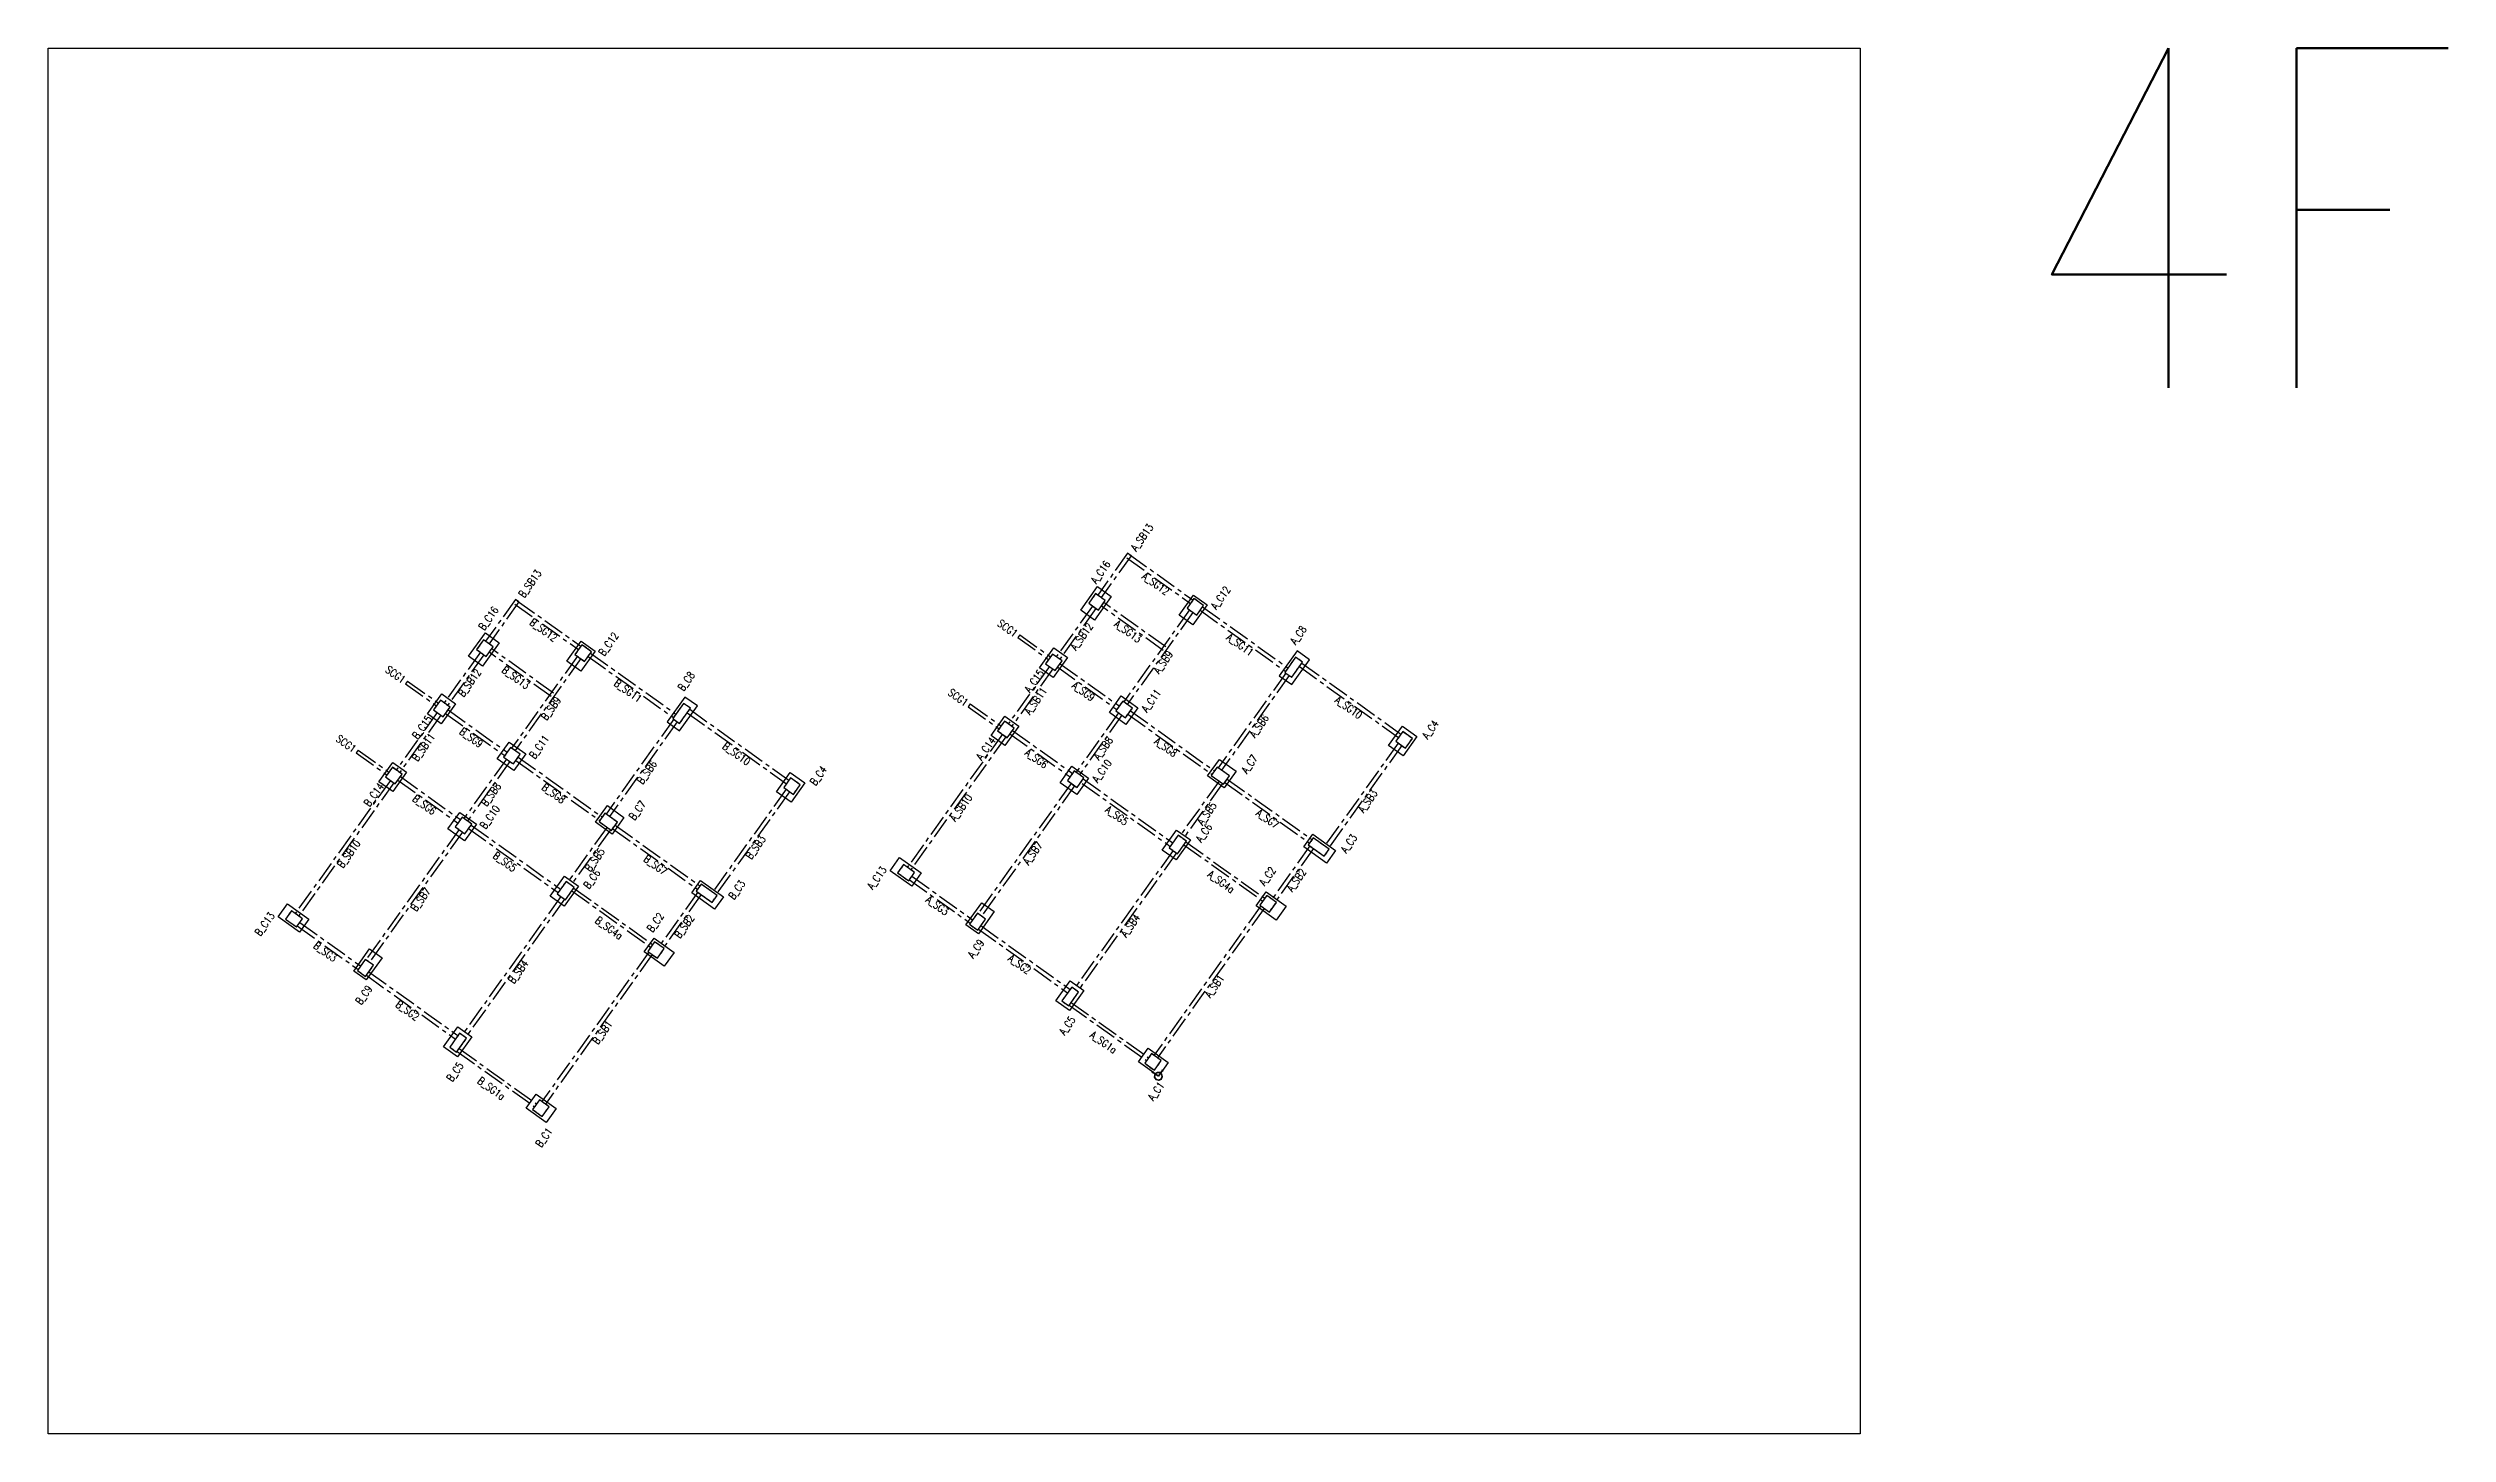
# Model space of a CAD drawing. Header units: millimetres. Extents: x 39613 to 69886, y 27475 to 191272.
# Drawn here: x 50002 to 64126, y 64097 to 72252 of the extents above; entities that cross this region are included whole.
import ezdxf
from ezdxf.enums import TextEntityAlignment as Align

# ---------------------------------------------------------------- set-up
doc = ezdxf.new("R2010")
doc.units = ezdxf.units.MM
doc.header["$LTSCALE"] = 100
doc.header["$MEASUREMENT"] = 0
doc.linetypes.add('CENTER', pattern=[2, 1.25, -0.25, 0.25, -0.25])
doc.linetypes.add('HIDDEN', pattern=[0.375, 0.25, -0.125])
for name, color, linetype in [('TC-COLUMN', 1, 'Continuous'), ('TC-TB', 2, 'Continuous'), ('TC-TC', 4, 'Continuous'), ('TC-虛鋼柱', 4, 'HIDDEN'), ('TC-鋼柱', 11, 'Continuous'), ('TC-鋼粱', 183, 'CENTER')]:
    doc.layers.add(name, color=color, linetype=linetype)
doc.styles.get("Standard").update_dxf_attribs({"font": 'txt.shx', "width": 0.8, "bigfont": 'ae.shx'})

msp = doc.modelspace()

# ---------------------------------------------------------------- texts
at = {"layer": 'Defpoints', "color": 2, "width": 0.8}
msp.add_text('4F', height=2000, rotation=360, dxfattribs=at).set_placement((61589.25, 72252.05), align=Align.TOP_LEFT)
at = {"layer": 'TC-TB', "width": 0.8}
for s, rotation, p in [('A_SB13', 54.440027, (56440.49, 69372.22)), ('B_SB13', 54.440027, (52838.04, 69100.33)), ('A_SG12', 324, (56520.73, 69099.69)), ('B_SG12', 324, (52918.28, 68827.8)), ('SCG1', 324.440027, (55649.56, 68837.6)), ('A_SB12', 54.440027, (56084.87, 68788.78)), ('A_SG13', 324, (56357.4, 68819.46)), ('A_SG11', 324, (57017.64, 68741.4)), ('A_SB9', 54.440027, (56564.46, 68638.19)), ('SCG1', 324.440027, (52047.11, 68565.71)), ('B_SB12', 54.440027, (52482.42, 68516.89)), ('B_SG13', 324, (52754.95, 68547.57)), ('B_SG11', 324, (53415.19, 68469.51)), ('A_SG9', 324, (56095.6, 68466.34)), ('B_SB9', 54.440027, (52962.01, 68366.3)), ('SCG1', 324.440027, (55358.75, 68430.8)), ('A_SB11', 54.440027, (55813.88, 68409.71)), ('A_SG10', 324, (57656.27, 68371.09)), ('B_SG9', 324, (52493.15, 68194.45)), ('A_SB6', 54.440027, (57128.61, 68262.74)), ('SCG1', 324.440027, (51756.3, 68158.91)), ('B_SB11', 54.440027, (52211.43, 68137.82)), ('B_SG10', 324, (54053.82, 68099.2)), ('A_SG6', 324, (55818.89, 68071.09)), ('A_SB8', 54.440027, (56211.2, 68131.76)), ('A_SG8', 324, (56580.3, 68138.43)), ('B_SB6', 54.440027, (53526.16, 67990.85)), ('B_SG6', 324, (52216.44, 67799.2)), ('B_SB8', 54.440027, (52608.75, 67859.87)), ('B_SG8', 324, (52977.85, 67866.54)), ('A_SB10', 54.440027, (55374.4, 67782.04)), ('A_SB5', 54.440027, (56821.8, 67747.6)), ('A_SB3', 54.440027, (57768.66, 67820.64)), ('A_SG5', 324, (56292.43, 67735.75)), ('A_SG7', 324, (57179.36, 67716.49)), ('B_SB10', 54.440027, (51771.95, 67510.15)), ('B_SG5', 324, (52689.98, 67463.86)), ('B_SB5', 54.440027, (53219.35, 67475.71)), ('B_SB3', 54.440027, (54166.21, 67548.75)), ('A_SB7', 54.440027, (55796.91, 67513.84)), ('B_SG7', 324, (53576.91, 67444.6)), ('A_SG4a', 324, (56906.1, 67346.22)), ('A_SB2', 54.440027, (57349.04, 67355.41)), ('B_SB7', 54.440027, (52194.46, 67241.95)), ('A_SG3', 324, (55236.2, 67206.39)), ('B_SG4a', 324, (53303.65, 67074.33)), ('B_SB2', 54.440027, (53746.59, 67083.52)), ('A_SB4', 54.440027, (56371.55, 67088.54)), ('B_SG3', 324, (51633.75, 66934.5)), ('B_SB4', 54.440027, (52769.1, 66816.65)), ('A_SG2', 324, (55720.03, 66860.51)), ('A_SB1', 54.440027, (56866.34, 66731.76)), ('B_SG2', 324, (52117.58, 66588.62)), ('B_SB1', 54.440027, (53263.89, 66459.87)), ('A_SG1a', 324, (56213.94, 66401.58)), ('B_SG1a', 324, (52611.49, 66129.69))]:
    msp.add_text(s, height=45, rotation=rotation, dxfattribs=at).set_placement(p, align=Align.MIDDLE_CENTER)
at = {"layer": 'TC-TC', "width": 0.8}
for s, p in [('A_C16', (56196.3, 69168.19)), ('A_C12', (56902.89, 69017.04)), ('B_C16', (52593.85, 68896.3)), ('B_C12', (53300.44, 68745.15)), ('A_C8', (57360.44, 68797.69)), ('B_C8', (53757.99, 68525.8)), ('A_C15', (55805.52, 68526.97)), ('A_C11', (56494.43, 68411.65)), ('B_C15', (52203.07, 68255.08)), ('A_C4', (58137.58, 68242.13)), ('B_C11', (52891.98, 68139.76)), ('A_C14', (55521.68, 68129.93)), ('A_C7', (57072.72, 68038.41)), ('B_C4', (54535.13, 67970.24)), ('A_C10', (56204.51, 67998.35)), ('B_C14', (51919.23, 67858.04)), ('B_C7', (53470.27, 67766.52)), ('B_C10', (52602.06, 67726.46)), ('A_C6', (56804.49, 67633.98)), ('A_C3', (57657.88, 67571.09)), ('B_C6', (53202.04, 67362.09)), ('A_C13', (54879.51, 67369.18)), ('A_C2', (57178.43, 67378.95)), ('B_C3', (54055.43, 67299.2)), ('B_C13', (51277.06, 67097.29)), ('B_C2', (53575.98, 67107.06)), ('A_C9', (55462.94, 66952.1)), ('B_C9', (51860.49, 66680.21)), ('A_C5', (55999.62, 66499.48)), ('B_C5', (52397.17, 66227.59)), ('A_C1', (56522.63, 66113.3)), ('B_C1', (52920.18, 65841.41))]:
    msp.add_text(s, height=45, rotation=54.440027, dxfattribs=at).set_placement(p, align=Align.MIDDLE_CENTER)

# ---------------------------------------------------------------- blocks, each defined once
blk = doc.blocks.new('origin')
at = {"color": 3, "lineweight": 35}
blk.add_line((0, 0), (0, 39), dxfattribs=at)
at = {"color": 1, "lineweight": 35}
blk.add_line((0, 0), (39, 0), dxfattribs=at)
at = {"color": 7, "lineweight": 35, "true_color": 0xffffff}
blk.add_lwpolyline([(0, 24), (-18, 15), (-24, 0), (-18, -15), (-4, -23), (13, -19), (22, -7), (23, 6), (15, 18), (0, 24)], dxfattribs=at)
at = {"color": 3, "lineweight": 35}
blk.add_lwpolyline([(0, 44), (-3, 39), (3, 39)], close=True, dxfattribs=at)
at = {"color": 1, "lineweight": 35}
blk.add_lwpolyline([(44, 0), (39, 3), (39, -3)], close=True, dxfattribs=at)

# ---------------------------------------------------------------- linework, layer by layer
at = {"layer": 'Defpoints'}
msp.add_lwpolyline([(60666.19, 72252.05), (60666.19, 64096.68), (50001.56, 64096.68), (50001.56, 72252.05)], close=True, dxfattribs=at)
at = {"layer": 'TC-COLUMN'}
for points in [[(56259.6, 69024.59), (56160.73, 68886.3), (56079.38, 68944.45), (56178.24, 69082.75)], [(56658.15, 68915.42), (56742.48, 69033.38), (56823.83, 68975.22), (56739.5, 68857.26)], [(52476.93, 68672.56), (52575.79, 68810.86), (52657.15, 68752.71), (52558.28, 68614.41)], [(53055.7, 68643.53), (53140.03, 68761.49), (53221.38, 68703.33), (53137.05, 68585.37)], [(55836.93, 68605.31), (55921.26, 68723.27), (56002.61, 68665.11), (55918.29, 68547.15)], [(57247.88, 68558.55), (57321.1, 68506.21), (57425.77, 68652.64), (57352.55, 68704.98)], [(52234.49, 68333.42), (52318.81, 68451.38), (52400.16, 68393.22), (52315.84, 68275.26)], [(53645.43, 68286.66), (53718.65, 68234.32), (53823.32, 68380.75), (53750.11, 68433.09)], [(56317.75, 68439.62), (56415.37, 68369.83), (56345.58, 68272.21), (56247.96, 68342)], [(55551.94, 68206.64), (55633.36, 68320.53), (55714.71, 68262.38), (55633.29, 68148.49)], [(57891.43, 68147.66), (57972.85, 68261.55), (58058.27, 68200.49), (57976.85, 68086.59)], [(52715.3, 68167.73), (52812.92, 68097.94), (52743.13, 68000.32), (52645.51, 68070.11)], [(51949.49, 67934.75), (52030.91, 68048.64), (52112.26, 67990.49), (52030.84, 67876.6)], [(54288.98, 67875.77), (54370.4, 67989.66), (54455.82, 67928.6), (54374.4, 67814.7)], [(56027.82, 68026.32), (56125.44, 67956.54), (56055.66, 67858.92), (55958.03, 67928.7)], [(56896.03, 68066.38), (56993.65, 67996.59), (56923.87, 67898.97), (56826.25, 67968.76)], [(52425.37, 67754.43), (52522.99, 67684.65), (52453.21, 67587.03), (52355.58, 67656.81)], [(53293.58, 67794.49), (53391.2, 67724.7), (53321.42, 67627.08), (53223.8, 67696.87)], [(56559.75, 67532.35), (56644.08, 67650.31), (56725.43, 67592.16), (56641.1, 67474.2)], [(57392.25, 67552.02), (57444.59, 67625.23), (57578.81, 67529.27), (57526.47, 67456.06)], [(52957.3, 67260.46), (53041.63, 67378.42), (53122.98, 67320.27), (53038.65, 67202.31)], [(55084.66, 67320.86), (54958.57, 67411), (55013.82, 67488.29), (55139.91, 67398.14)], [(53789.8, 67280.13), (53842.14, 67353.34), (53976.36, 67257.38), (53924.02, 67184.17)], [(57230.34, 67120.58), (57112.38, 67204.9), (57170.54, 67286.25), (57288.5, 67201.93)], [(51482.22, 67048.97), (51356.12, 67139.11), (51411.37, 67216.4), (51537.46, 67126.25)], [(55496.76, 67222.94), (55569.98, 67170.6), (55476.93, 67040.44), (55403.71, 67092.78)], [(53627.89, 66848.69), (53509.93, 66933.01), (53568.09, 67014.36), (53686.05, 66930.04)], [(51894.31, 66951.06), (51967.53, 66898.72), (51874.48, 66768.55), (51801.26, 66820.89)], [(55932.25, 66645.98), (56016.58, 66763.94), (56097.93, 66705.78), (56013.6, 66587.82)], [(52329.8, 66374.09), (52414.13, 66492.05), (52495.48, 66433.89), (52411.15, 66315.93)], [(56536.62, 66201.64), (56418.66, 66285.96), (56476.81, 66367.32), (56594.77, 66282.99)], [(52934.17, 65929.75), (52816.21, 66014.08), (52874.36, 66095.43), (52992.32, 66011.1)]]:
    msp.add_lwpolyline(points, close=True, dxfattribs=at)
at = {"layer": 'TC-虛鋼柱'}
for points in [[(56183.42, 68943.83), (56224.13, 69000.78), (56167.18, 69041.49), (56126.48, 68984.54)], [(56762.19, 68914.8), (56802.9, 68971.74), (56745.96, 69012.45), (56705.25, 68955.5)], [(52580.97, 68671.94), (52621.68, 68728.89), (52564.74, 68769.6), (52524.03, 68712.65)], [(53159.74, 68642.91), (53200.45, 68699.85), (53143.51, 68740.56), (53102.8, 68683.62)], [(55929.35, 68588.42), (55970.05, 68645.36), (55913.11, 68686.07), (55872.4, 68629.13)], [(57385.09, 68638.7), (57344.41, 68667.78), (57280.44, 68578.3), (57321.11, 68549.22)], [(52326.9, 68316.53), (52367.6, 68373.47), (52310.66, 68414.18), (52269.95, 68357.24)], [(53782.64, 68366.81), (53741.96, 68395.89), (53677.99, 68306.41), (53718.66, 68277.33)], [(56342.69, 68311.16), (56383.4, 68368.1), (56326.45, 68408.81), (56285.74, 68351.87)], [(55647.26, 68193.82), (55687.96, 68250.76), (55631.02, 68291.47), (55590.31, 68234.53)], [(57990.82, 68131.93), (58031.53, 68188.87), (57974.58, 68229.58), (57933.87, 68172.63)], [(52740.24, 68039.27), (52780.95, 68096.21), (52724, 68136.92), (52683.29, 68079.98)], [(52044.81, 67921.93), (52085.52, 67978.87), (52028.57, 68019.58), (51987.86, 67962.64)], [(54388.37, 67860.04), (54429.08, 67916.98), (54372.13, 67957.69), (54331.42, 67900.74)], [(56057.71, 67900.47), (56098.41, 67957.42), (56041.47, 67998.13), (56000.76, 67941.18)], [(56920.39, 67919.9), (56955.28, 67968.71), (56882.06, 68021.05), (56847.17, 67972.24)], [(52455.26, 67628.58), (52495.96, 67685.53), (52439.02, 67726.24), (52398.31, 67669.29)], [(53317.94, 67648.01), (53352.83, 67696.82), (53279.61, 67749.16), (53244.72, 67700.35)], [(56649.25, 67511.39), (56701.59, 67584.61), (56652.78, 67619.5), (56600.44, 67546.29)], [(57512.55, 67496.74), (57541.63, 67537.42), (57448.07, 67604.3), (57419, 67563.62)], [(55066.95, 67351.96), (55101.84, 67400.78), (55036.76, 67447.3), (55001.87, 67398.49)], [(53046.8, 67239.5), (53099.14, 67312.72), (53050.33, 67347.61), (52997.99, 67274.4)], [(53910.1, 67224.85), (53939.18, 67265.53), (53845.62, 67332.41), (53816.55, 67291.73)], [(57190.25, 67167.67), (57230.96, 67224.62), (57174.02, 67265.33), (57133.31, 67208.38)], [(51464.5, 67080.07), (51499.39, 67128.89), (51434.31, 67175.41), (51399.42, 67126.6)], [(55473.45, 67061.37), (55519.97, 67126.45), (55471.16, 67161.34), (55424.64, 67096.26)], [(53587.8, 66895.78), (53628.51, 66952.73), (53571.57, 66993.44), (53530.86, 66936.49)], [(51871, 66789.48), (51917.52, 66854.56), (51868.71, 66889.45), (51822.19, 66824.37)], [(56008.96, 66615.72), (56067.12, 66697.07), (56026.44, 66726.15), (55968.29, 66644.8)], [(52406.51, 66343.83), (52464.67, 66425.18), (52423.99, 66454.26), (52365.84, 66372.91)], [(56512.8, 66237.1), (56553.51, 66294.05), (56496.56, 66334.76), (56455.85, 66277.81)], [(52910.35, 65965.21), (52951.06, 66022.16), (52894.11, 66062.87), (52853.4, 66005.92)]]:
    msp.add_lwpolyline(points, close=True, dxfattribs=at)
at = {"layer": 'TC-鋼柱'}
for points in [[(56183.42, 68943.83), (56224.13, 69000.78), (56167.18, 69041.49), (56126.48, 68984.54)], [(56762.19, 68914.8), (56802.9, 68971.74), (56745.96, 69012.45), (56705.25, 68955.5)], [(52580.97, 68671.94), (52621.68, 68728.89), (52564.74, 68769.6), (52524.03, 68712.65)], [(53159.74, 68642.91), (53200.45, 68699.85), (53143.51, 68740.56), (53102.8, 68683.62)], [(55929.35, 68588.42), (55970.05, 68645.36), (55913.11, 68686.07), (55872.4, 68629.13)], [(57385.09, 68638.7), (57344.41, 68667.78), (57280.44, 68578.3), (57321.11, 68549.22)], [(52326.9, 68316.53), (52367.6, 68373.47), (52310.66, 68414.18), (52269.95, 68357.24)], [(53782.64, 68366.81), (53741.96, 68395.89), (53677.99, 68306.41), (53718.66, 68277.33)], [(56342.69, 68311.16), (56383.4, 68368.1), (56326.45, 68408.81), (56285.74, 68351.87)], [(55647.26, 68193.82), (55687.96, 68250.76), (55631.02, 68291.47), (55590.31, 68234.53)], [(57990.82, 68131.93), (58031.53, 68188.87), (57974.58, 68229.58), (57933.87, 68172.63)], [(52740.24, 68039.27), (52780.95, 68096.21), (52724, 68136.92), (52683.29, 68079.98)], [(52044.81, 67921.93), (52085.52, 67978.87), (52028.57, 68019.58), (51987.86, 67962.64)], [(54388.37, 67860.04), (54429.08, 67916.98), (54372.13, 67957.69), (54331.42, 67900.74)], [(56057.71, 67900.47), (56098.41, 67957.42), (56041.47, 67998.13), (56000.76, 67941.18)], [(56920.39, 67919.9), (56955.28, 67968.71), (56882.06, 68021.05), (56847.17, 67972.24)], [(52455.26, 67628.58), (52495.96, 67685.53), (52439.02, 67726.24), (52398.31, 67669.29)], [(53317.94, 67648.01), (53352.83, 67696.82), (53279.61, 67749.16), (53244.72, 67700.35)], [(56649.25, 67511.39), (56701.59, 67584.61), (56652.78, 67619.5), (56600.44, 67546.29)], [(57512.55, 67496.74), (57541.63, 67537.42), (57448.07, 67604.3), (57419, 67563.62)], [(55066.95, 67351.96), (55101.84, 67400.78), (55036.76, 67447.3), (55001.87, 67398.49)], [(53046.8, 67239.5), (53099.14, 67312.72), (53050.33, 67347.61), (52997.99, 67274.4)], [(53910.1, 67224.85), (53939.18, 67265.53), (53845.62, 67332.41), (53816.55, 67291.73)], [(57190.25, 67167.67), (57230.96, 67224.62), (57174.02, 67265.33), (57133.31, 67208.38)], [(51464.5, 67080.07), (51499.39, 67128.89), (51434.31, 67175.41), (51399.42, 67126.6)], [(55473.45, 67061.37), (55519.97, 67126.45), (55471.16, 67161.34), (55424.64, 67096.26)], [(53587.8, 66895.78), (53628.51, 66952.73), (53571.57, 66993.44), (53530.86, 66936.49)], [(51871, 66789.48), (51917.52, 66854.56), (51868.71, 66889.45), (51822.19, 66824.37)], [(56008.96, 66615.72), (56067.12, 66697.07), (56026.44, 66726.15), (55968.29, 66644.8)], [(52406.51, 66343.83), (52464.67, 66425.18), (52423.99, 66454.26), (52365.84, 66372.91)], [(56512.8, 66237.1), (56553.51, 66294.05), (56496.56, 66334.76), (56455.85, 66277.81)], [(52910.35, 65965.21), (52951.06, 66022.16), (52894.11, 66062.87), (52853.4, 66005.92)]]:
    msp.add_lwpolyline(points, close=True, dxfattribs=at)
at = {"layer": 'TC-鋼粱'}
for p, q in [((56355.58, 69279.23), (56179.39, 69032.76)), ((56375.92, 69264.69), (56199.73, 69018.22)), ((56351.21, 69251.62), (56725.6, 68983.98)), ((56375.92, 69264.69), (56355.58, 69279.23)), ((56365.75, 69271.96), (56740.14, 69004.32)), ((52753.13, 69007.34), (52576.94, 68760.87)), ((52773.47, 68992.8), (52597.28, 68746.33)), ((52748.76, 68979.73), (53123.15, 68712.09)), ((52773.47, 68992.8), (52753.13, 69007.34)), ((52763.3, 69000.07), (53137.69, 68732.43)), ((56148.85, 68968.55), (55935.48, 68670.08)), ((56169.19, 68954.01), (55955.82, 68655.54)), ((56565.09, 68707.86), (56200.87, 68968.24)), ((56579.63, 68728.2), (56215.41, 68988.58)), ((56719.48, 68945.33), (56332.73, 68404.32)), ((56739.82, 68930.79), (56353.07, 68389.78)), ((56782.55, 68943.27), (57284.72, 68584.28)), ((56797.09, 68963.61), (57299.26, 68604.62)), ((55720.46, 68799.21), (55708.83, 68782.94)), ((55720.46, 68799.21), (55901.48, 68669.8)), ((52546.4, 68696.66), (52333.03, 68398.19)), ((52566.74, 68682.12), (52353.37, 68383.65)), ((52962.64, 68435.97), (52598.42, 68696.35)), ((52977.18, 68456.31), (52612.96, 68716.69)), ((53117.03, 68673.44), (52730.28, 68132.43)), ((53137.37, 68658.9), (52750.62, 68117.89)), ((53180.1, 68671.38), (53682.27, 68312.39)), ((53194.64, 68691.72), (53696.81, 68332.73)), ((55708.83, 68782.94), (55889.85, 68653.53)), ((52118.01, 68527.32), (52106.38, 68511.05)), ((52106.38, 68511.05), (52287.4, 68381.64)), ((52118.01, 68527.32), (52299.03, 68397.91)), ((55894.77, 68613.13), (55653.39, 68275.48)), ((55915.11, 68598.6), (55673.73, 68260.94)), ((55943.88, 68608.76), (56291.66, 68360.14)), ((55958.42, 68629.09), (56306.2, 68380.48)), ((57286.54, 68573.93), (56888.18, 68016.68)), ((57306.88, 68559.39), (56908.51, 68002.14)), ((57366.19, 68612.26), (57949.87, 68195.01)), ((57380.72, 68632.6), (57964.41, 68215.34)), ((55429.64, 68392.41), (55418.01, 68376.14)), ((55418.01, 68376.14), (55599.03, 68246.73)), ((55429.64, 68392.41), (55610.66, 68263)), ((52292.32, 68341.24), (52050.94, 68003.59)), ((52312.66, 68326.71), (52071.28, 67989.05)), ((52341.43, 68336.87), (52689.21, 68088.25)), ((52355.97, 68357.2), (52703.75, 68108.59)), ((53684.09, 68302.04), (53285.73, 67744.79)), ((53704.43, 68287.5), (53306.06, 67730.25)), ((53763.74, 68340.37), (54347.42, 67923.12)), ((53778.27, 68360.71), (54361.96, 67943.45)), ((55677.77, 68236.51), (56031.24, 67983.82)), ((56302.01, 68340.24), (56052.04, 67990.57)), ((56322.35, 68325.7), (56072.38, 67976.03)), ((56357.33, 68331.64), (56851.53, 67978.34)), ((56371.87, 68351.97), (56866.07, 67998.68)), ((51827.2, 68120.52), (51815.56, 68104.25)), ((51815.56, 68104.25), (51996.58, 67974.84)), ((51827.2, 68120.52), (52008.22, 67991.11)), ((55618.78, 68214.17), (55059.13, 67431.31)), ((55639.12, 68199.63), (55079.47, 67416.77)), ((55663.23, 68216.17), (56016.7, 67963.48)), ((57948.36, 68162.28), (57515.18, 67556.33)), ((57968.7, 68147.74), (57535.52, 67541.79)), ((52016.33, 67942.28), (51456.68, 67159.42)), ((52060.78, 67944.28), (52414.25, 67691.59)), ((52075.32, 67964.62), (52428.79, 67711.93)), ((52699.56, 68068.35), (52449.59, 67718.68)), ((52719.9, 68053.81), (52469.93, 67704.14)), ((52754.88, 68059.75), (53249.08, 67706.45)), ((52769.42, 68080.08), (53263.62, 67726.79)), ((56094.05, 67951.32), (56620.8, 67574.76)), ((56942.27, 67950.52), (57440.8, 67594.13)), ((52036.67, 67927.74), (51477.02, 67144.88)), ((54345.91, 67890.39), (53912.73, 67284.44)), ((54366.25, 67875.85), (53933.07, 67269.9)), ((56023.28, 67925.08), (55475.23, 67158.44)), ((56043.62, 67910.54), (55495.57, 67143.9)), ((56087.65, 67925.16), (56606.26, 67554.42)), ((56893.95, 67938.8), (56661.33, 67613.4)), ((56914.29, 67924.26), (56681.66, 67598.86)), ((56927.74, 67930.18), (57426.27, 67573.79)), ((52477.06, 67659.09), (53003.81, 67282.53)), ((52491.6, 67679.43), (53018.35, 67302.87)), ((53291.5, 67666.91), (53058.88, 67341.51)), ((53325.29, 67658.29), (53823.82, 67301.9)), ((53339.82, 67678.63), (53838.35, 67322.24)), ((52420.83, 67653.19), (51872.78, 66886.55)), ((52441.17, 67638.65), (51893.12, 66872.01)), ((53311.84, 67652.37), (53079.21, 67326.97)), ((56622.82, 67530.29), (56040.68, 66715.97)), ((56687.06, 67564.27), (57150.75, 67232.79)), ((56698.69, 67580.54), (57162.39, 67249.06)), ((57428.5, 67556.83), (57204.52, 67243.52)), ((57448.84, 67542.29), (57224.86, 67228.98)), ((55085.85, 67378.4), (55443.54, 67122.7)), ((56643.15, 67515.76), (56061.02, 66701.44)), ((53020.37, 67258.4), (52438.23, 66444.08)), ((53040.7, 67243.87), (52458.57, 66429.55)), ((53084.61, 67292.38), (53548.31, 66960.9)), ((53096.24, 67308.65), (53559.94, 66977.17)), ((53826.05, 67284.94), (53602.07, 66971.63)), ((53846.39, 67270.4), (53622.41, 66957.09)), ((55071.31, 67358.07), (55429, 67102.36)), ((51483.4, 67106.51), (51841.09, 66850.81)), ((57139.41, 67204.02), (56510.75, 66324.62)), ((57159.75, 67189.48), (56531.09, 66310.08)), ((51468.86, 67086.18), (51826.55, 66830.47)), ((55477.81, 67067.47), (56002.37, 66692.48)), ((55492.35, 67087.81), (56016.91, 66712.81)), ((51889.9, 66815.92), (52414.46, 66440.92)), ((53536.96, 66932.13), (52908.3, 66052.73)), ((53557.3, 66917.59), (52928.64, 66038.19)), ((51875.36, 66795.58), (52399.92, 66420.59)), ((56011.87, 66619.79), (56467.49, 66294.08)), ((56023.5, 66636.06), (56479.12, 66310.35)), ((52409.42, 66347.9), (52865.04, 66022.19)), ((52421.05, 66364.17), (52876.67, 66038.46))]:
    msp.add_line(p, q, dxfattribs=at)

# ---------------------------------------------------------------- block references
at = {"rotation": 54.44002677732187}
msp.add_blockref('origin', (56536.62, 66201.64), dxfattribs=at)

msp.set_redraw_order([(e.dxf.handle, doc.entitydb.next_handle()) for e in msp.query("TEXT MTEXT ATTDEF DIMENSION ARC_DIMENSION")])  # texts and dimensions are drawn at this point

doc.saveas('drawing.dxf')
